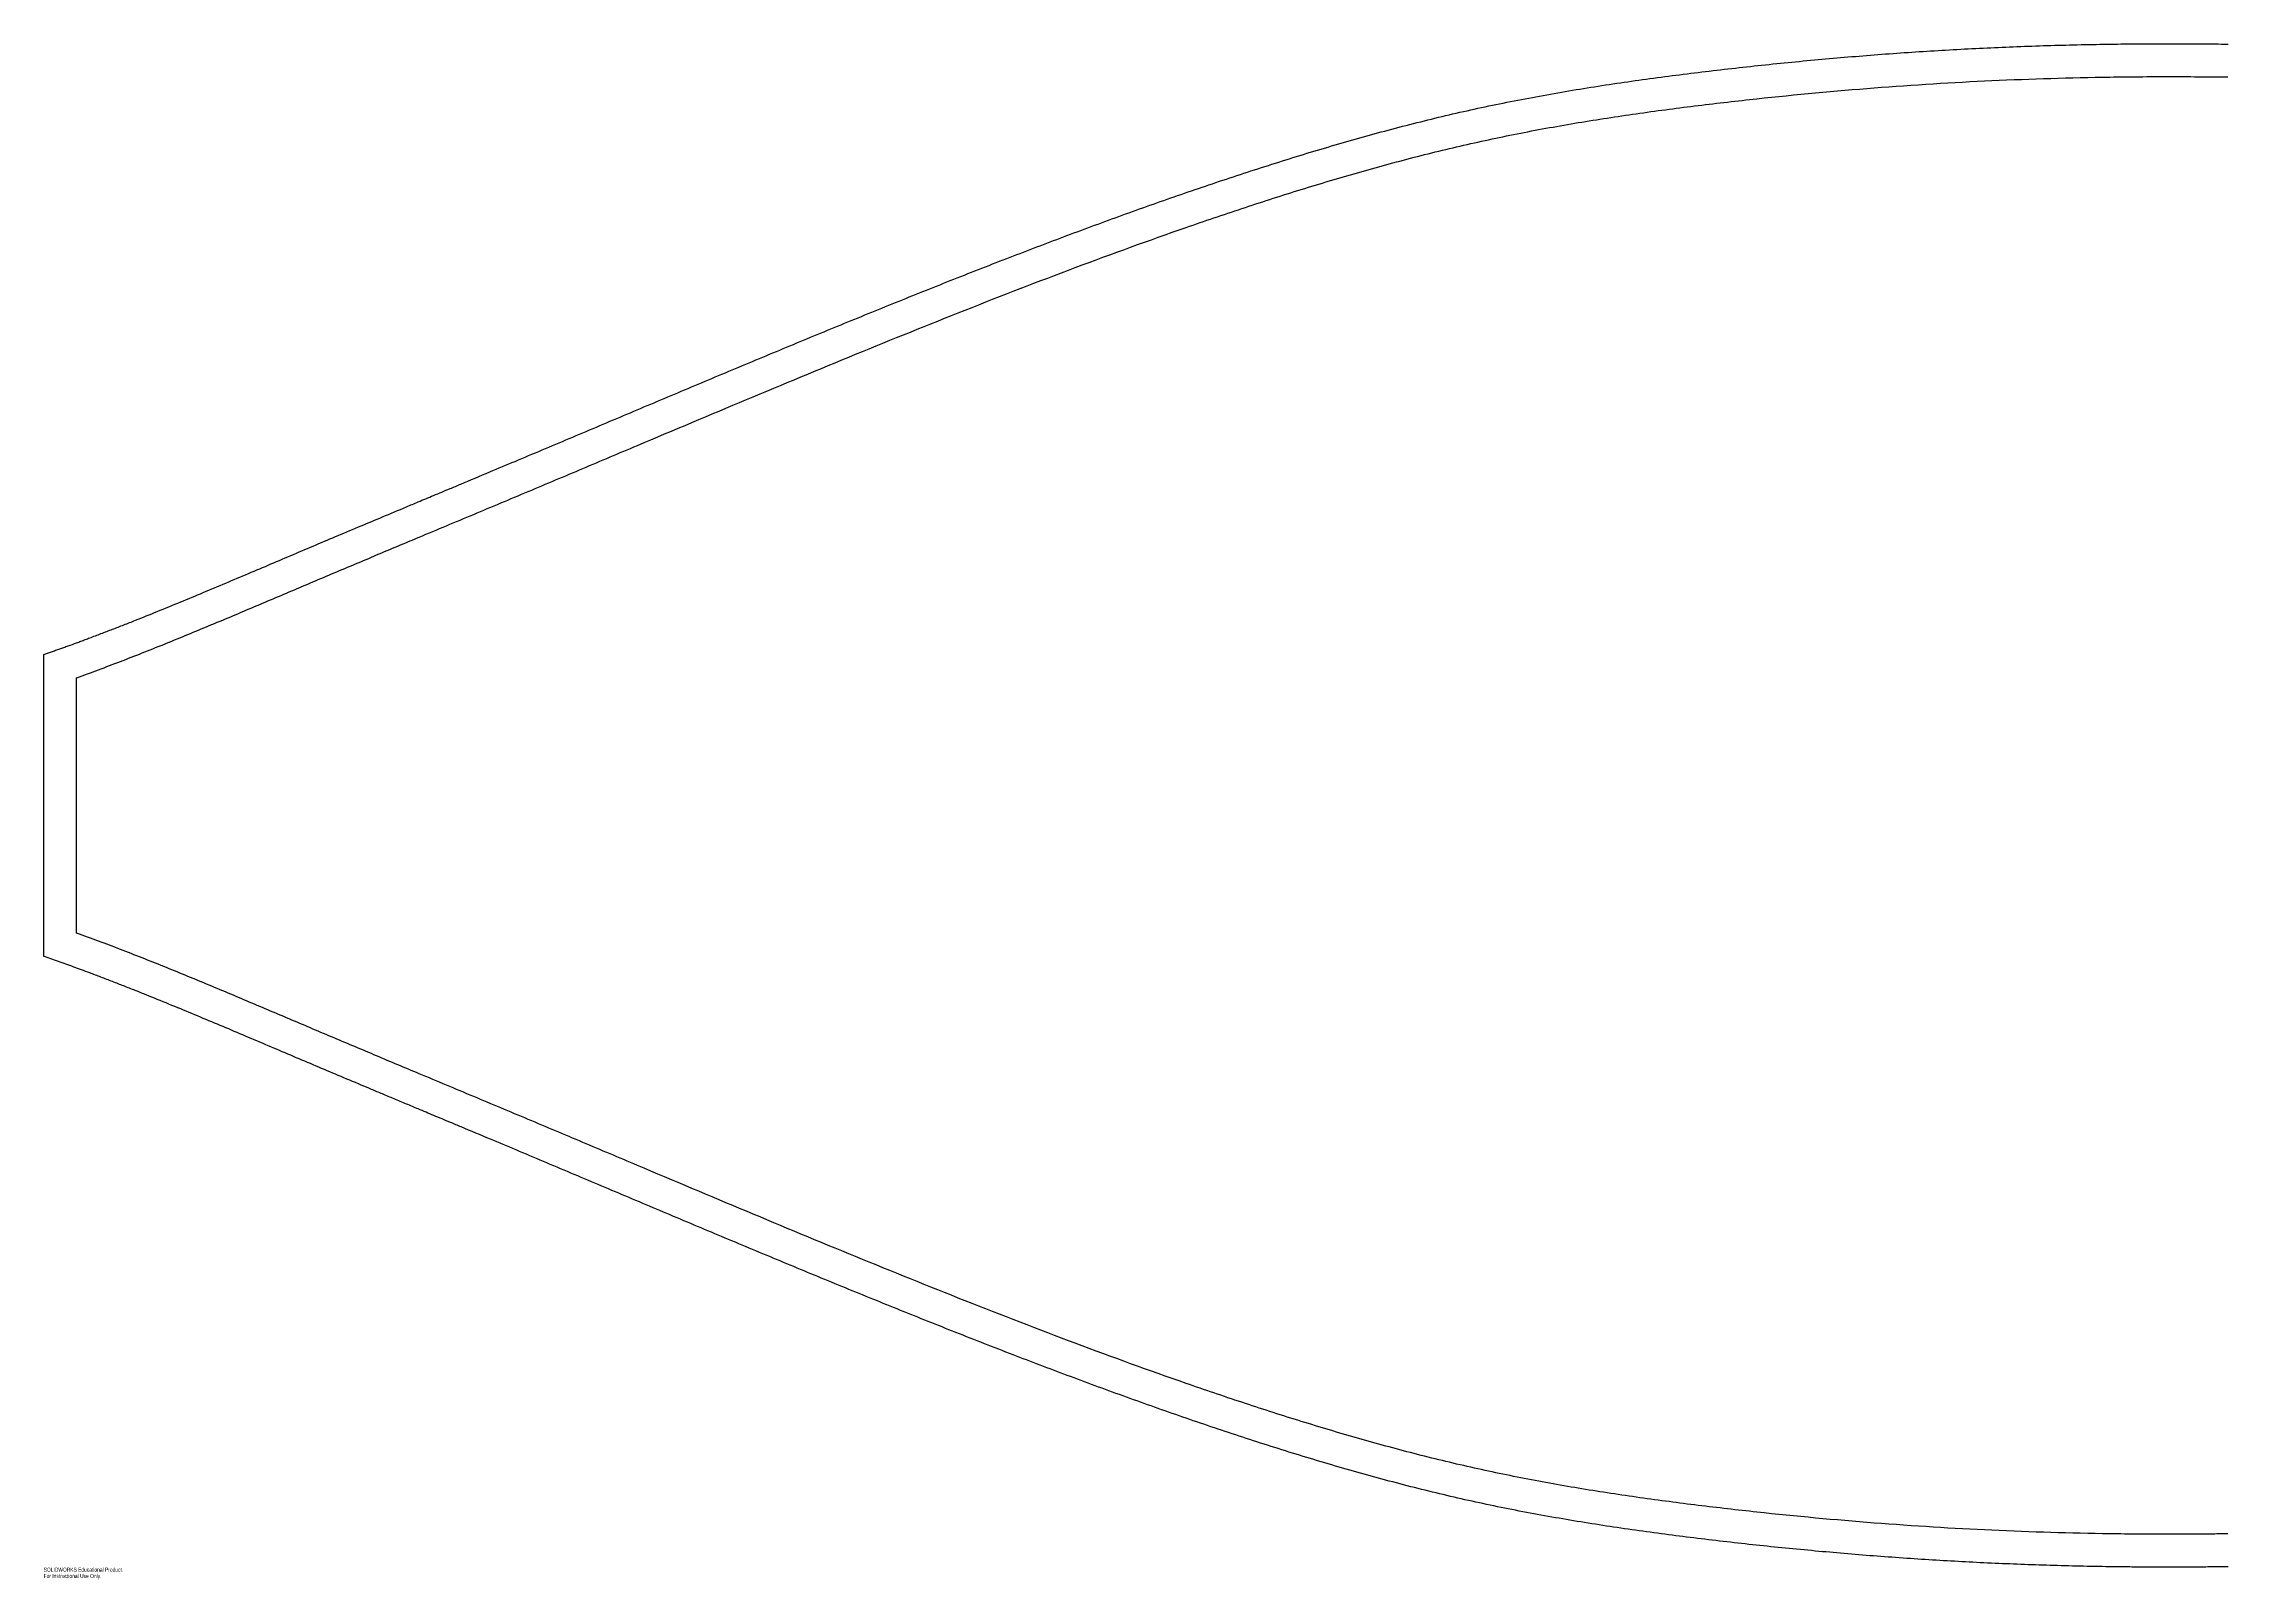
# Model space of a CAD drawing. Header units: inches. Extents: x -254 to -57, y 28 to 98.
# Drawn here: x -253.8 to -154.2, y 27.9 to 97.9 of the extents above; entities that cross this region are included whole.
import ezdxf

# ---------------------------------------------------------------- set-up
doc = ezdxf.new("R2010")
doc.units = ezdxf.units.IN
doc.header["$MEASUREMENT"] = 0
doc.styles.add('SLDTEXTSTYLE0', font='TXT', dxfattribs={"width": 0.7})

msp = doc.modelspace()

# ---------------------------------------------------------------- linework, layer by layer
at = {"color": 7, "linetype": 'Continuous', "lineweight": 25}
for p, q in [((-253.807, 56.329), (-253.807, 70.095)), ((-252.307, 57.392), (-252.307, 69.033))]:
    msp.add_line(p, q, dxfattribs=at)
for points, knots in [([(-237.267, 76.829), (-237.089, 76.904), (-236.677, 77.077), (-236.015, 77.354), (-235.367, 77.625), (-234.514, 77.982), (-233.526, 78.396), (-231.876, 79.088), (-230.254, 79.771), (-228.605, 80.467), (-226.955, 81.164), (-224.893, 82.034), (-222.416, 83.075), (-219.936, 84.11), (-217.453, 85.136), (-214.966, 86.15), (-212.449, 87.158), (-209.949, 88.137), (-207.442, 89.095), (-204.95, 90.018), (-202.423, 90.919), (-199.884, 91.785), (-197.333, 92.611), (-194.765, 93.389), (-192.603, 93.99), (-190.868, 94.434), (-189.56, 94.748), (-188.25, 95.041), (-186.487, 95.405), (-184.266, 95.809), (-181.582, 96.226), (-179.331, 96.526), (-177.523, 96.744), (-175.702, 96.95), (-173.425, 97.183), (-171.142, 97.381), (-169.319, 97.518), (-167.946, 97.61), (-166.575, 97.691), (-165.205, 97.76), (-163.836, 97.819), (-162.465, 97.866), (-161.087, 97.903), (-159.964, 97.925), (-159.098, 97.936), (-158.491, 97.943), (-157.882, 97.947), (-157.272, 97.949), (-156.661, 97.949), (-156.048, 97.947), (-155.433, 97.943), (-154.817, 97.938), (-154.406, 97.932), (-154.2, 97.929)], [0, 0, 0, 0, 0.006702, 0.015557, 0.024964, 0.031112, 0.047736, 0.062222, 0.093332, 0.108887, 0.124441, 0.155546, 0.186645, 0.217734, 0.248812, 0.279876, 0.310923, 0.34284, 0.372967, 0.403963, 0.434942, 0.46591, 0.496871, 0.527834, 0.558815, 0.574521, 0.58984, 0.60538, 0.620944, 0.652153, 0.683479, 0.714918, 0.730677, 0.746459, 0.778305, 0.809816, 0.825711, 0.841521, 0.857366, 0.873211, 0.888937, 0.904741, 0.920623, 0.936584, 0.943563, 0.950559, 0.957571, 0.964601, 0.971646, 0.978709, 0.985789, 0.992886, 1, 1, 1, 1]), ([(-236.687, 75.446), (-235.859, 75.793), (-234.202, 76.486), (-231.713, 77.529), (-229.225, 78.577), (-225.911, 79.977), (-221.768, 81.723), (-216.79, 83.794), (-211.796, 85.813), (-206.777, 87.758), (-202.568, 89.287), (-199.179, 90.438), (-196.627, 91.26), (-194.065, 92.03), (-191.491, 92.737), (-188.904, 93.371), (-186.303, 93.918), (-183.676, 94.387), (-181.031, 94.789), (-178.371, 95.137), (-174.808, 95.547), (-170.345, 95.963), (-164.98, 96.296), (-160.5, 96.429), (-157.362, 96.452), (-155.792, 96.446), (-155.007, 96.44), (-154.56, 96.434), (-154.334, 96.431), (-154.221, 96.43)], [0.0000019, 0.0000019, 0.0000019, 0.0000019, 0.0312516, 0.0625013, 0.093751, 0.1250006, 0.1875, 0.2499993, 0.3124987, 0.3749981, 0.4374974, 0.4687471, 0.4999968, 0.5312465, 0.5624961, 0.5937458, 0.6249955, 0.6562452, 0.6874949, 0.7187445, 0.7499942, 0.8124936, 0.8749929, 0.9374923, 0.968742, 0.9843668, 0.9921792, 0.9960854, 0.9999917, 0.9999917, 0.9999917, 0.9999917]), ([(-253.807, 70.095), (-253.747, 70.116), (-253.626, 70.158), (-253.444, 70.221), (-253.26, 70.285), (-253.074, 70.351), (-252.885, 70.419), (-252.629, 70.511), (-252.37, 70.605), (-252.108, 70.701), (-251.909, 70.776), (-251.603, 70.89), (-251.189, 71.047), (-250.671, 71.245), (-250.149, 71.449), (-249.47, 71.717), (-248.604, 72.065), (-247.572, 72.488), (-246.529, 72.921), (-245.5, 73.353), (-244.472, 73.788), (-243.444, 74.224), (-242.416, 74.661), (-241.394, 75.094), (-240.364, 75.528), (-239.356, 75.953), (-238.32, 76.388), (-237.632, 76.676), (-237.267, 76.829)], [0, 0, 0, 0, 0.010662, 0.021465, 0.03241, 0.043498, 0.054727, 0.066099, 0.089269, 0.101068, 0.113009, 0.125093, 0.15589, 0.187598, 0.218291, 0.250092, 0.310379, 0.375068, 0.437557, 0.500048, 0.562541, 0.625035, 0.687529, 0.750024, 0.811379, 0.875011, 0.933537, 1, 1, 1, 1]), ([(-252.307, 69.033), (-251.972, 69.153), (-251.303, 69.398), (-249.977, 69.902), (-248.332, 70.554), (-246.375, 71.358), (-244.43, 72.175), (-242.494, 72.999), (-240.562, 73.818), (-238.626, 74.633), (-237.333, 75.175), (-236.687, 75.446)], [0.0590051, 0.0590051, 0.0590051, 0.0590051, 0.1178167, 0.1766283, 0.2942515, 0.4118747, 0.5294979, 0.6471211, 0.7647444, 0.8823676, 0.9999908, 0.9999908, 0.9999908, 0.9999908]), ([(-236.687, 50.978), (-237.333, 51.249), (-238.626, 51.791), (-240.562, 52.606), (-242.494, 53.425), (-244.43, 54.249), (-246.375, 55.067), (-248.332, 55.871), (-249.977, 56.522), (-251.303, 57.026), (-251.972, 57.271), (-252.307, 57.392)], [0.0000065, 0.0000065, 0.0000065, 0.0000065, 0.1176297, 0.2352529, 0.3528761, 0.4704993, 0.5881225, 0.7057457, 0.8233689, 0.8821805, 0.9409921, 0.9409921, 0.9409921, 0.9409921]), ([(-237.267, 49.595), (-237.455, 49.674), (-237.82, 49.827), (-238.352, 50.05), (-238.851, 50.259), (-239.523, 50.541), (-240.365, 50.896), (-241.394, 51.33), (-242.417, 51.763), (-243.445, 52.2), (-244.473, 52.637), (-245.501, 53.072), (-246.53, 53.504), (-247.573, 53.937), (-248.606, 54.36), (-249.472, 54.708), (-250.151, 54.976), (-250.673, 55.179), (-251.19, 55.378), (-251.66, 55.556), (-252.075, 55.711), (-252.435, 55.843), (-252.789, 55.971), (-253.135, 56.095), (-253.473, 56.214), (-253.696, 56.291), (-253.807, 56.329)], [0, 0, 0, 0, 0.034226, 0.066469, 0.096728, 0.125004, 0.188643, 0.250006, 0.312507, 0.375008, 0.43751, 0.500012, 0.562513, 0.625013, 0.689715, 0.750015, 0.781818, 0.812514, 0.844215, 0.875006, 0.897032, 0.91858, 0.939651, 0.960244, 0.98036, 1, 1, 1, 1]), ([(-154.221, 29.995), (-154.334, 29.993), (-154.559, 29.99), (-155.006, 29.985), (-155.792, 29.978), (-157.361, 29.972), (-160.5, 29.995), (-164.979, 30.128), (-170.345, 30.461), (-174.807, 30.877), (-178.37, 31.287), (-181.031, 31.635), (-183.675, 32.037), (-186.302, 32.506), (-188.904, 33.053), (-191.491, 33.687), (-194.065, 34.394), (-196.627, 35.164), (-199.179, 35.986), (-202.568, 37.137), (-206.777, 38.666), (-211.796, 40.611), (-216.79, 42.63), (-221.768, 44.701), (-225.911, 46.447), (-229.225, 47.847), (-231.713, 48.895), (-234.202, 49.938), (-235.859, 50.631), (-236.687, 50.978)], [0.0000028, 0.0000028, 0.0000028, 0.0000028, 0.003909, 0.0078153, 0.0156277, 0.0312527, 0.0625025, 0.1250023, 0.187502, 0.2500018, 0.2812516, 0.3125015, 0.3437514, 0.3750012, 0.4062511, 0.437501, 0.4687509, 0.5000007, 0.5312506, 0.5625005, 0.6250002, 0.6875, 0.7499997, 0.8124994, 0.8749992, 0.906249, 0.9374989, 0.9687488, 0.9999987, 0.9999987, 0.9999987, 0.9999987]), ([(-154.2, 28.495), (-154.314, 28.493), (-154.542, 28.49), (-154.883, 28.486), (-155.224, 28.483), (-155.564, 28.48), (-155.904, 28.478), (-156.806, 28.474), (-157.819, 28.476), (-158.83, 28.485), (-159.278, 28.49), (-159.954, 28.5), (-160.968, 28.518), (-162.32, 28.554), (-163.665, 28.599), (-165.007, 28.655), (-166.35, 28.722), (-167.692, 28.799), (-169.035, 28.887), (-170.818, 29.017), (-173.051, 29.207), (-175.279, 29.429), (-177.064, 29.627), (-178.842, 29.837), (-181.063, 30.125), (-183.721, 30.525), (-185.929, 30.914), (-187.69, 31.265), (-189.45, 31.645), (-191.643, 32.177), (-194.263, 32.89), (-196.869, 33.668), (-199.46, 34.499), (-202.036, 35.371), (-204.598, 36.279), (-207.123, 37.209), (-209.662, 38.176), (-212.192, 39.165), (-214.739, 40.183), (-217.255, 41.207), (-219.765, 42.243), (-222.271, 43.288), (-224.772, 44.34), (-226.855, 45.218), (-228.521, 45.922), (-230.187, 46.625), (-231.823, 47.314), (-233.489, 48.013), (-234.488, 48.432), (-235.35, 48.792), (-236.004, 49.066), (-236.671, 49.345), (-237.088, 49.52), (-237.267, 49.595)], [0, 0, 0, 0, 0.003936, 0.007867, 0.011793, 0.015714, 0.019629, 0.023539, 0.046893, 0.054637, 0.058502, 0.062361, 0.078009, 0.093585, 0.10909, 0.124526, 0.14004, 0.155551, 0.171009, 0.18655, 0.217369, 0.2485, 0.263983, 0.279467, 0.310438, 0.341427, 0.372455, 0.387994, 0.403556, 0.434765, 0.466099, 0.497529, 0.528941, 0.560336, 0.591724, 0.623112, 0.653585, 0.685899, 0.717304, 0.748716, 0.780127, 0.811538, 0.842948, 0.874357, 0.890062, 0.905767, 0.937177, 0.951802, 0.968588, 0.974832, 0.984294, 0.993251, 1, 1, 1, 1])]:
    msp.add_open_spline(points, degree=3, knots=knots, dxfattribs=at)

# ---------------------------------------------------------------- texts
at = {"color": 7, "linetype": 'Continuous', "char_height": 0.1903, "attachment_point": 1, "style": 'SLDTEXTSTYLE0'}
for s, insert in [('SOLIDWORKS Educational Product.', (-253.807, 28.455)), ('For Instructional Use Only.', (-253.807, 28.169))]:
    msp.add_mtext(s, dxfattribs=dict(at, insert=insert))

doc.saveas('drawing.dxf')
